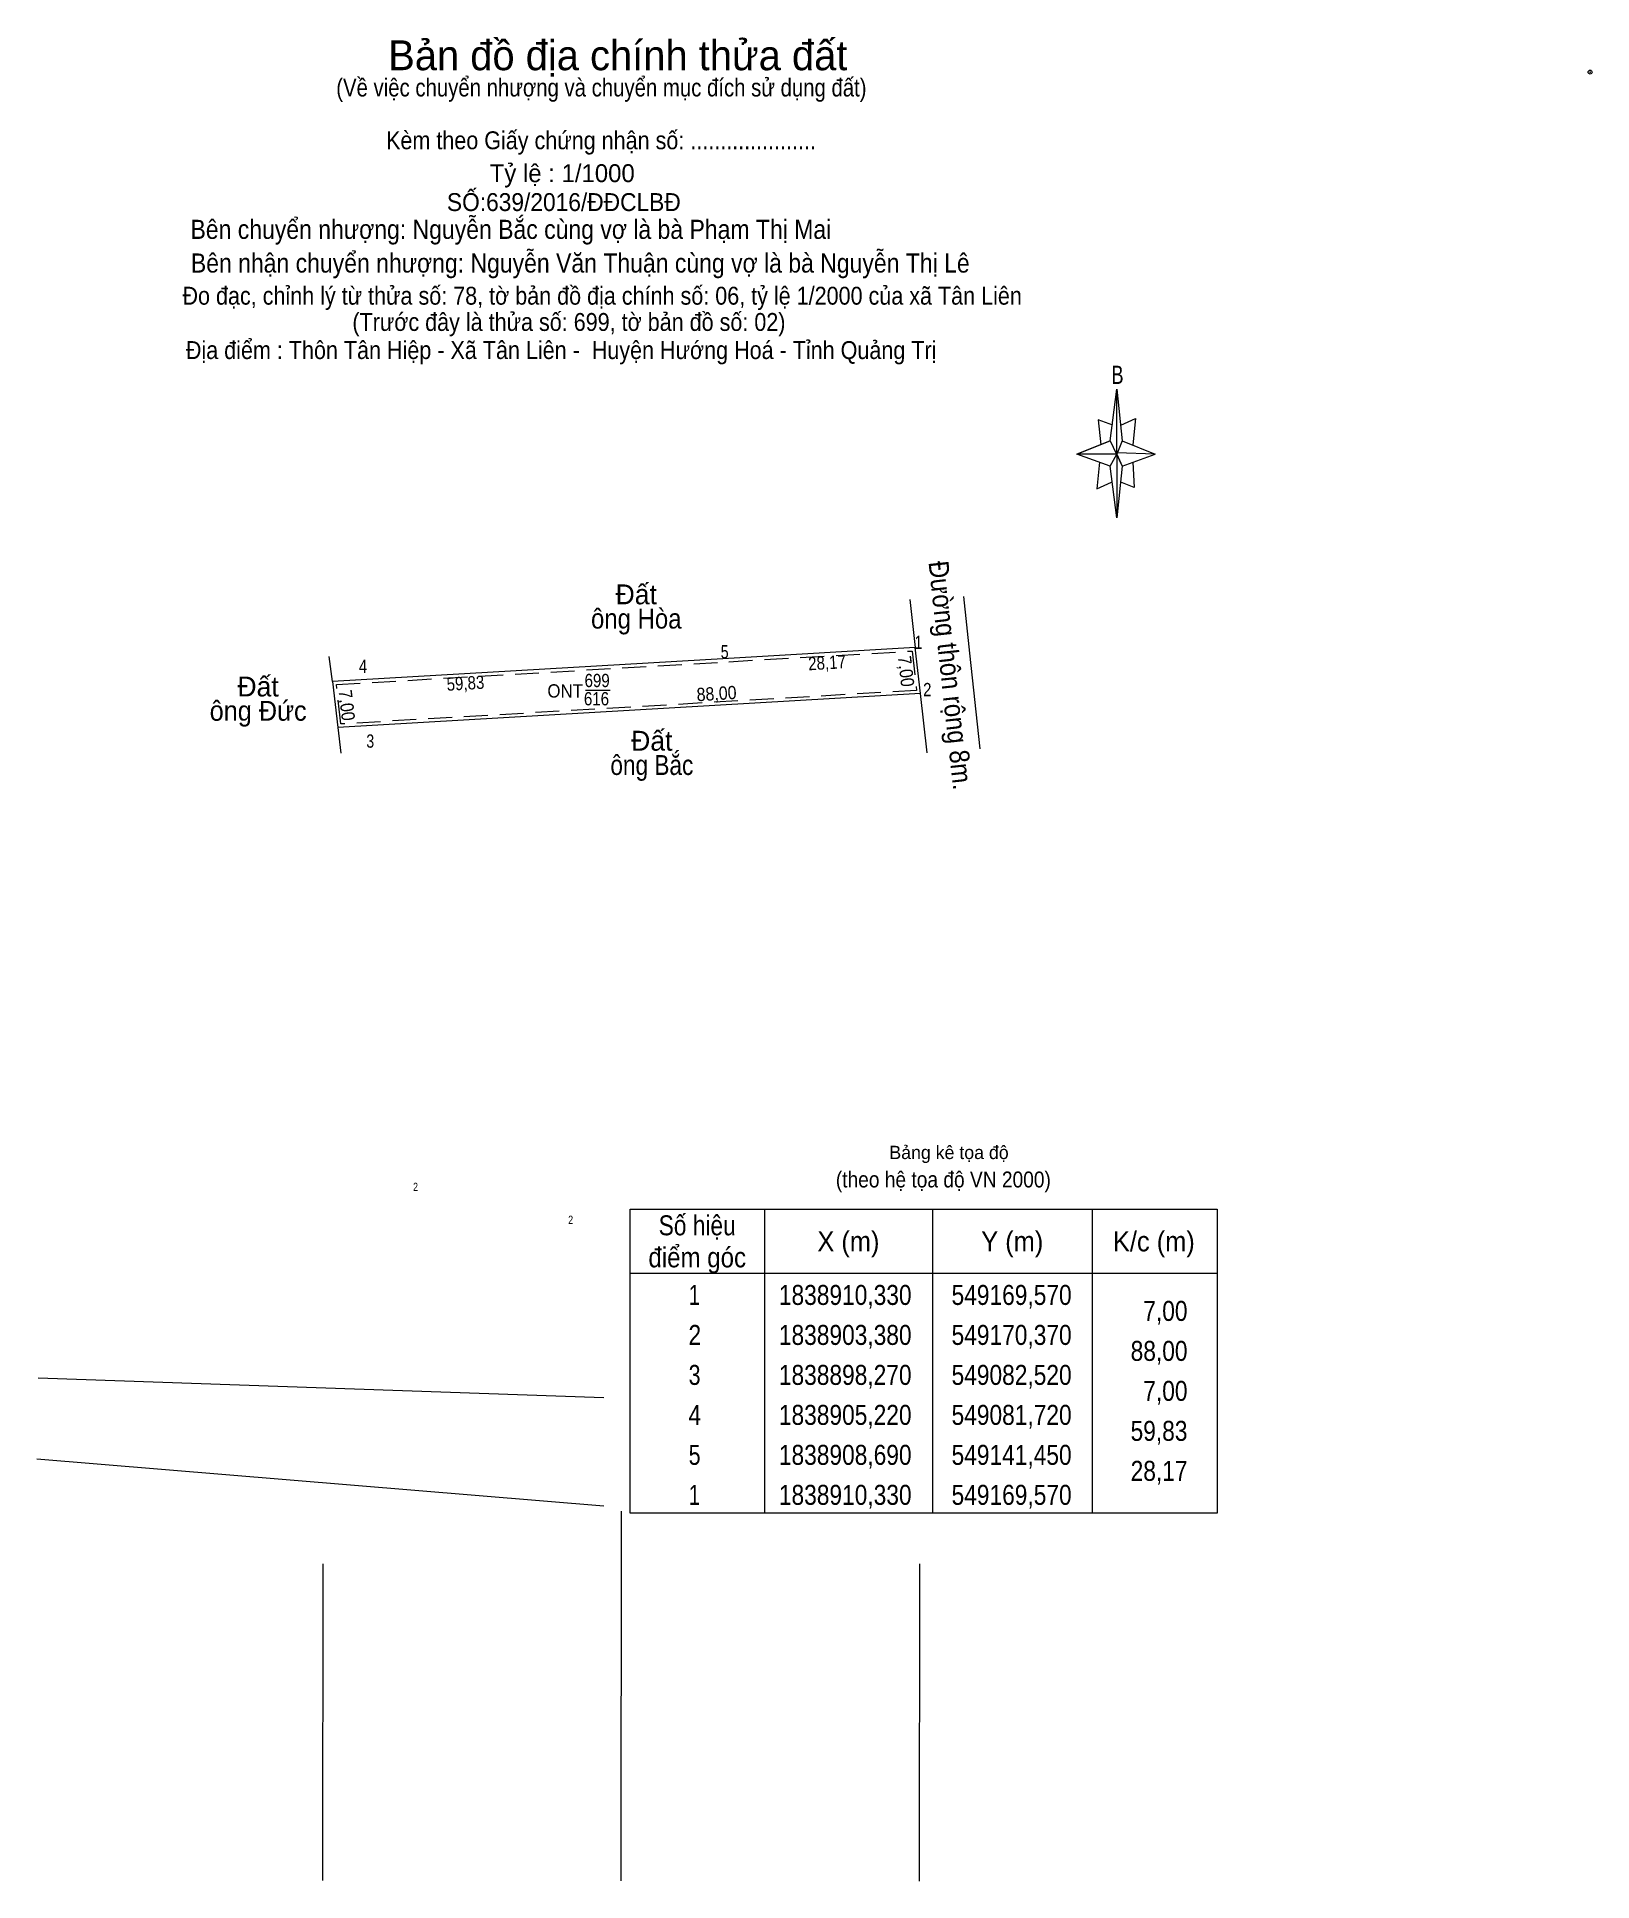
# Model space of a CAD drawing. Header units: metres. Extents: x 547371 to 549215, y 1838188 to 1839010.
# Drawn here: x 548267.4 to 548502, y 1838319.8 to 1838597.9 of the extents above; entities that cross this region are included whole.
import ezdxf
from ezdxf.enums import TextEntityAlignment as Align

# ---------------------------------------------------------------- set-up
doc = ezdxf.new("R2010")
doc.units = ezdxf.units.M
doc.header["$LTSCALE"] = 1.2
doc.header["$PDMODE"] = 32
doc.header["$PDSIZE"] = 0.6
doc.linetypes.add('DOTTED', pattern=[1.5, 0.3, -1.2])
doc.linetypes.add('MEDIUM_DASHED', pattern=[4.5, 3, -1.5])
for name, color, linetype, lineweight in [('1', 7, 'DOTTED', 13), ('15', 7, 'Continuous', 13), ('18', 7, 'Continuous', 13), ('21', 7, 'Continuous', 13), ('22', 7, 'Continuous', 13), ('23', 7, 'Continuous', 13), ('63', 7, 'Continuous', 13)]:
    doc.layers.add(name, color=color, linetype=linetype, lineweight=lineweight)

msp = doc.modelspace()

# ---------------------------------------------------------------- texts
at = {"layer": '1'}
for s, height, width, p in [('699', 2, 0.85, (548351.87, 1838499.88)), ('ONT', 2, 0.95, (548347.045, 1838498.31)), ('616', 2, 0.85, (548351.77, 1838497.13)), ('2', 1.25, 0.8, (548324.475, 1838423.88)), ('2', 1.25, 0.8, (548347.875, 1838418.91))]:
    msp.add_text(s, height=height, dxfattribs=dict(at, width=width)).set_placement(p, align=Align.CENTER)
at = {"layer": '21'}
for s, height, p in [('Bản đồ địa chính thửa đất', 4.5, (548354.985, 1838592.92)), ('Tỷ lệ : 1/1000', 2.7, (548346.605, 1838576.04)), ('Bảng kê tọa độ', 2, (548404.945, 1838428.7))]:
    msp.add_text(s, height=height, dxfattribs=at).set_placement(p, align=Align.CENTER)
for s, height, width, p in [('(Về việc chuyển nhượng và chuyển mục đích sử dụng đất)', 2.7, 0.85, (548352.51, 1838588.96)), ('Kèm theo Giấy chứng nhận số: .....................', 2.7, 0.9, (548352.455, 1838581)), ('SỐ:639/2016/ĐĐCLBĐ', 2.7, 0.95, (548346.845, 1838571.68)), ('Đo đạc, chỉnh lý từ thửa số: 78, tờ bản đồ địa chính số: 06, tỷ lệ 1/2000 của xã Tân Liên', 2.7, 0.9, (548352.625, 1838557.56)), ('(Trước đây là thửa số: 699, tờ bản đồ số: 02)', 2.7, 0.9, (548347.61, 1838553.6)), ('Địa điểm : Thôn Tân Hiệp - Xã Tân Liên -  Huyện Hướng Hoá - Tỉnh Quảng Trị ', 2.7, 0.9, (548346.89, 1838549.36)), ('B', 2.755, 0.75, (548430.35, 1838545.6)), ('(theo hệ tọa độ VN 2000)', 2.4, 0.9, (548404.09, 1838424.42))]:
    msp.add_text(s, height=height, dxfattribs=dict(at, width=width)).set_placement(p, align=Align.CENTER)
at = {"layer": '21', "width": 0.9}
for s, p in [('Bên chuyển nhượng: Nguyễn Bắc cùng vợ là bà Phạm Thị Mai', (548290.53, 1838567.48)), ('Bên nhận chuyển nhượng: Nguyễn Văn Thuận cùng vợ là bà Nguyễn Thị Lê', (548290.59, 1838562.4))]:
    msp.add_text(s, height=2.88, dxfattribs=at).set_placement(p)
at = {"layer": '63'}
for s, height, rotation, width, p in [('Đường thôn rộng 8m.', 3, 276.199, 0.9, (548403.718, 1838501.497)), ('28,17', 2, 3.338, 0.85, (548386.602, 1838502.57)), ('7,00', 2, 276.566, 0.9, (548397.481, 1838502.159)), ('59,83', 2, 3.325, 0.85, (548332.062, 1838499.479)), ('7,00', 2, 276.566, 0.9, (548313.121, 1838497.039)), ('88,00', 2, 3.329, 0.9, (548369.937, 1838497.922))]:
    msp.add_text(s, height=height, rotation=rotation, dxfattribs=dict(at, width=width)).set_placement(p, align=Align.CENTER)
for p in [(548357.765, 1838512.37), (548300.725, 1838498.47), (548360.115, 1838490.29)]:
    msp.add_text('Đất', height=3, dxfattribs=at).set_placement(p, align=Align.CENTER)
for s, height, width, p in [('ông Hòa', 3, 0.9, (548357.77, 1838508.71)), ('ông Đức', 3, 0.95, (548300.735, 1838494.81)), ('ông Bắc', 3, 0.85, (548360.12, 1838486.63)), ('Số hiệu', 3.016, 0.85, (548366.96, 1838417.2)), ('điểm góc', 3.016, 0.9, (548366.965, 1838412.37)), ('X (m)', 3.016, 0.95, (548389.77, 1838414.78)), ('Y (m)', 3.016, 0.95, (548414.485, 1838414.78)), ('K/c (m)', 3.016, 0.95, (548435.845, 1838414.78)), (' 1', 3.016, 0.75, (548366.115, 1838406.7)), ('1838910,330', 3.016, 0.85, (548389.29, 1838406.7)), ('549169,570', 3.016, 0.85, (548414.385, 1838406.7)), (' 2', 3.016, 0.85, (548366.125, 1838400.67)), ('1838903,380', 3.016, 0.85, (548389.29, 1838400.67)), ('549170,370', 3.016, 0.85, (548414.385, 1838400.67)), (' 3', 3.016, 0.8, (548366.12, 1838394.64)), ('1838898,270', 3.016, 0.85, (548389.29, 1838394.64)), ('549082,520', 3.016, 0.85, (548414.385, 1838394.64)), (' 4', 3.016, 0.85, (548366.125, 1838388.61)), ('1838905,220', 3.016, 0.85, (548389.29, 1838388.61)), ('549081,720', 3.016, 0.85, (548414.385, 1838388.61)), (' 5', 3.016, 0.8, (548366.125, 1838382.58)), ('1838908,690', 3.016, 0.85, (548389.29, 1838382.58)), ('549141,450', 3.016, 0.85, (548414.385, 1838382.58)), (' 1', 3.016, 0.75, (548366.115, 1838376.55)), ('1838910,330', 3.016, 0.85, (548389.29, 1838376.55)), ('549169,570', 3.016, 0.85, (548414.385, 1838376.55))]:
    msp.add_text(s, height=height, dxfattribs=dict(at, width=width)).set_placement(p, align=Align.CENTER)
for s, height, width, p in [(' 1', 2, 0.75, (548400.9, 1838505.65)), (' 5', 2, 0.8, (548371.7, 1838504.21)), (' 4', 2, 0.85, (548317.19, 1838502.03)), (' 2', 2, 0.85, (548402.3, 1838498.51)), (' 3', 2, 0.8, (548318.24, 1838490.74)), ('7,00', 3.016, 0.85, (548440.92, 1838404.29)), ('88,00', 3.016, 0.85, (548440.92, 1838398.26)), ('7,00', 3.016, 0.85, (548440.92, 1838392.23)), ('59,83', 3.016, 0.85, (548440.91, 1838386.2)), ('28,17', 3.016, 0.85, (548440.92, 1838380.17))]:
    msp.add_text(s, height=height, dxfattribs=dict(at, width=width)).set_placement(p, align=Align.RIGHT)

# ---------------------------------------------------------------- linework, layer by layer
at = {"layer": '1', "linetype": 'MEDIUM_DASHED'}
msp.add_lwpolyline([(548399.38, 1838505.32), (548400.06, 1838499.37), (548313.21, 1838494.32), (548312.53, 1838500.27), (548371.73, 1838503.71)], close=True, dxfattribs=at)
at = {"layer": '15'}
for p, q in [((548407.11, 1838513.56), (548408.04, 1838505.02)), ((548408.04, 1838505.02), (548409.61, 1838490.55)), ((548311.97, 1838500.74), (548312.77, 1838493.79))]:
    msp.add_line(p, q, dxfattribs=at)
at = {"layer": '18'}
for p, q in [((548399.05, 1838513.1), (548399.82, 1838505.85)), ((548371.7, 1838504.21), (548311.97, 1838500.74)), ((548399.82, 1838505.85), (548371.7, 1838504.21)), ((548400.62, 1838498.9), (548312.77, 1838493.77))]:
    msp.add_line(p, q, dxfattribs=at)
at = {"layer": '21'}
for p, q in [((548429.25, 1838537), (548430.25, 1838544.8)), ((548429.25, 1838533.2), (548424.25, 1838535)), ((548431.05, 1838537), (548436.05, 1838535)), ((548431.05, 1838533.2), (548430.25, 1838525.4)), ((548432.65, 1838533.8), (548432.85, 1838530)), ((548432.85, 1838530), (548430.85, 1838530.8))]:
    msp.add_line(p, q, dxfattribs=at)
for points in [[(548430.25, 1838544.8), (548431.05, 1838537), (548430.25, 1838535)], [(548430.25, 1838535), (548424.25, 1838535), (548429.25, 1838537), (548431.05, 1838533.2), (548436.05, 1838535), (548430.25, 1838535.2)], [(548430.25, 1838535), (548430.25, 1838525.4), (548429.25, 1838533.2)]]:
    msp.add_lwpolyline(points, close=True, dxfattribs=at)
for points in [[(548430.85, 1838539.4), (548433.05, 1838540.4), (548432.65, 1838536.4)], [(548429.65, 1838539.4), (548427.45, 1838540.2), (548427.85, 1838536.4)], [(548430.25, 1838535), (548429.25, 1838537), (548424.25, 1838535)], [(548430.25, 1838535), (548431.05, 1838533.2), (548436.05, 1838535)], [(548427.65, 1838533.8), (548427.25, 1838529.8), (548429.45, 1838530.8)]]:
    msp.add_lwpolyline(points, dxfattribs=at)
msp.add_point((548501.65, 1838592.63), dxfattribs=at)
at = {"layer": '22'}
for p, q in [((548355.49, 1838319.84), (548355.53, 1838375.6)), ((548310.49, 1838319.88), (548310.53, 1838367.64)), ((548400.49, 1838319.8), (548400.53, 1838367.64))]:
    msp.add_line(p, q, dxfattribs=at)
at = {"layer": '23'}
msp.add_lwpolyline([(548401.64, 1838489.96), (548400.62, 1838498.9), (548399.82, 1838505.85)], dxfattribs=at)
at = {"layer": '63'}
for p, q in [((548311.97, 1838500.74), (548311.45, 1838504.48)), ((548350.1, 1838499.43), (548353.83, 1838499.43)), ((548312.77, 1838493.77), (548313.23, 1838489.93)), ((548377.1, 1838421.12), (548377.1, 1838375.28)), ((548402.43, 1838421.12), (548402.43, 1838375.28)), ((548426.55, 1838421.12), (548426.55, 1838375.28)), ((548356.83, 1838411.47), (548445.37, 1838411.47)), ((548267.55, 1838395.71), (548352.88, 1838392.75)), ((548267.36, 1838383.48), (548352.88, 1838376.38))]:
    msp.add_line(p, q, dxfattribs=at)
msp.add_lwpolyline([(548356.83, 1838421.12), (548445.37, 1838421.12), (548445.37, 1838375.28), (548356.83, 1838375.28)], close=True, dxfattribs=at)

msp.set_redraw_order([(e.dxf.handle, doc.entitydb.next_handle()) for e in msp.query("TEXT MTEXT ATTDEF DIMENSION ARC_DIMENSION")])  # texts and dimensions are drawn at this point

doc.saveas('drawing.dxf')
